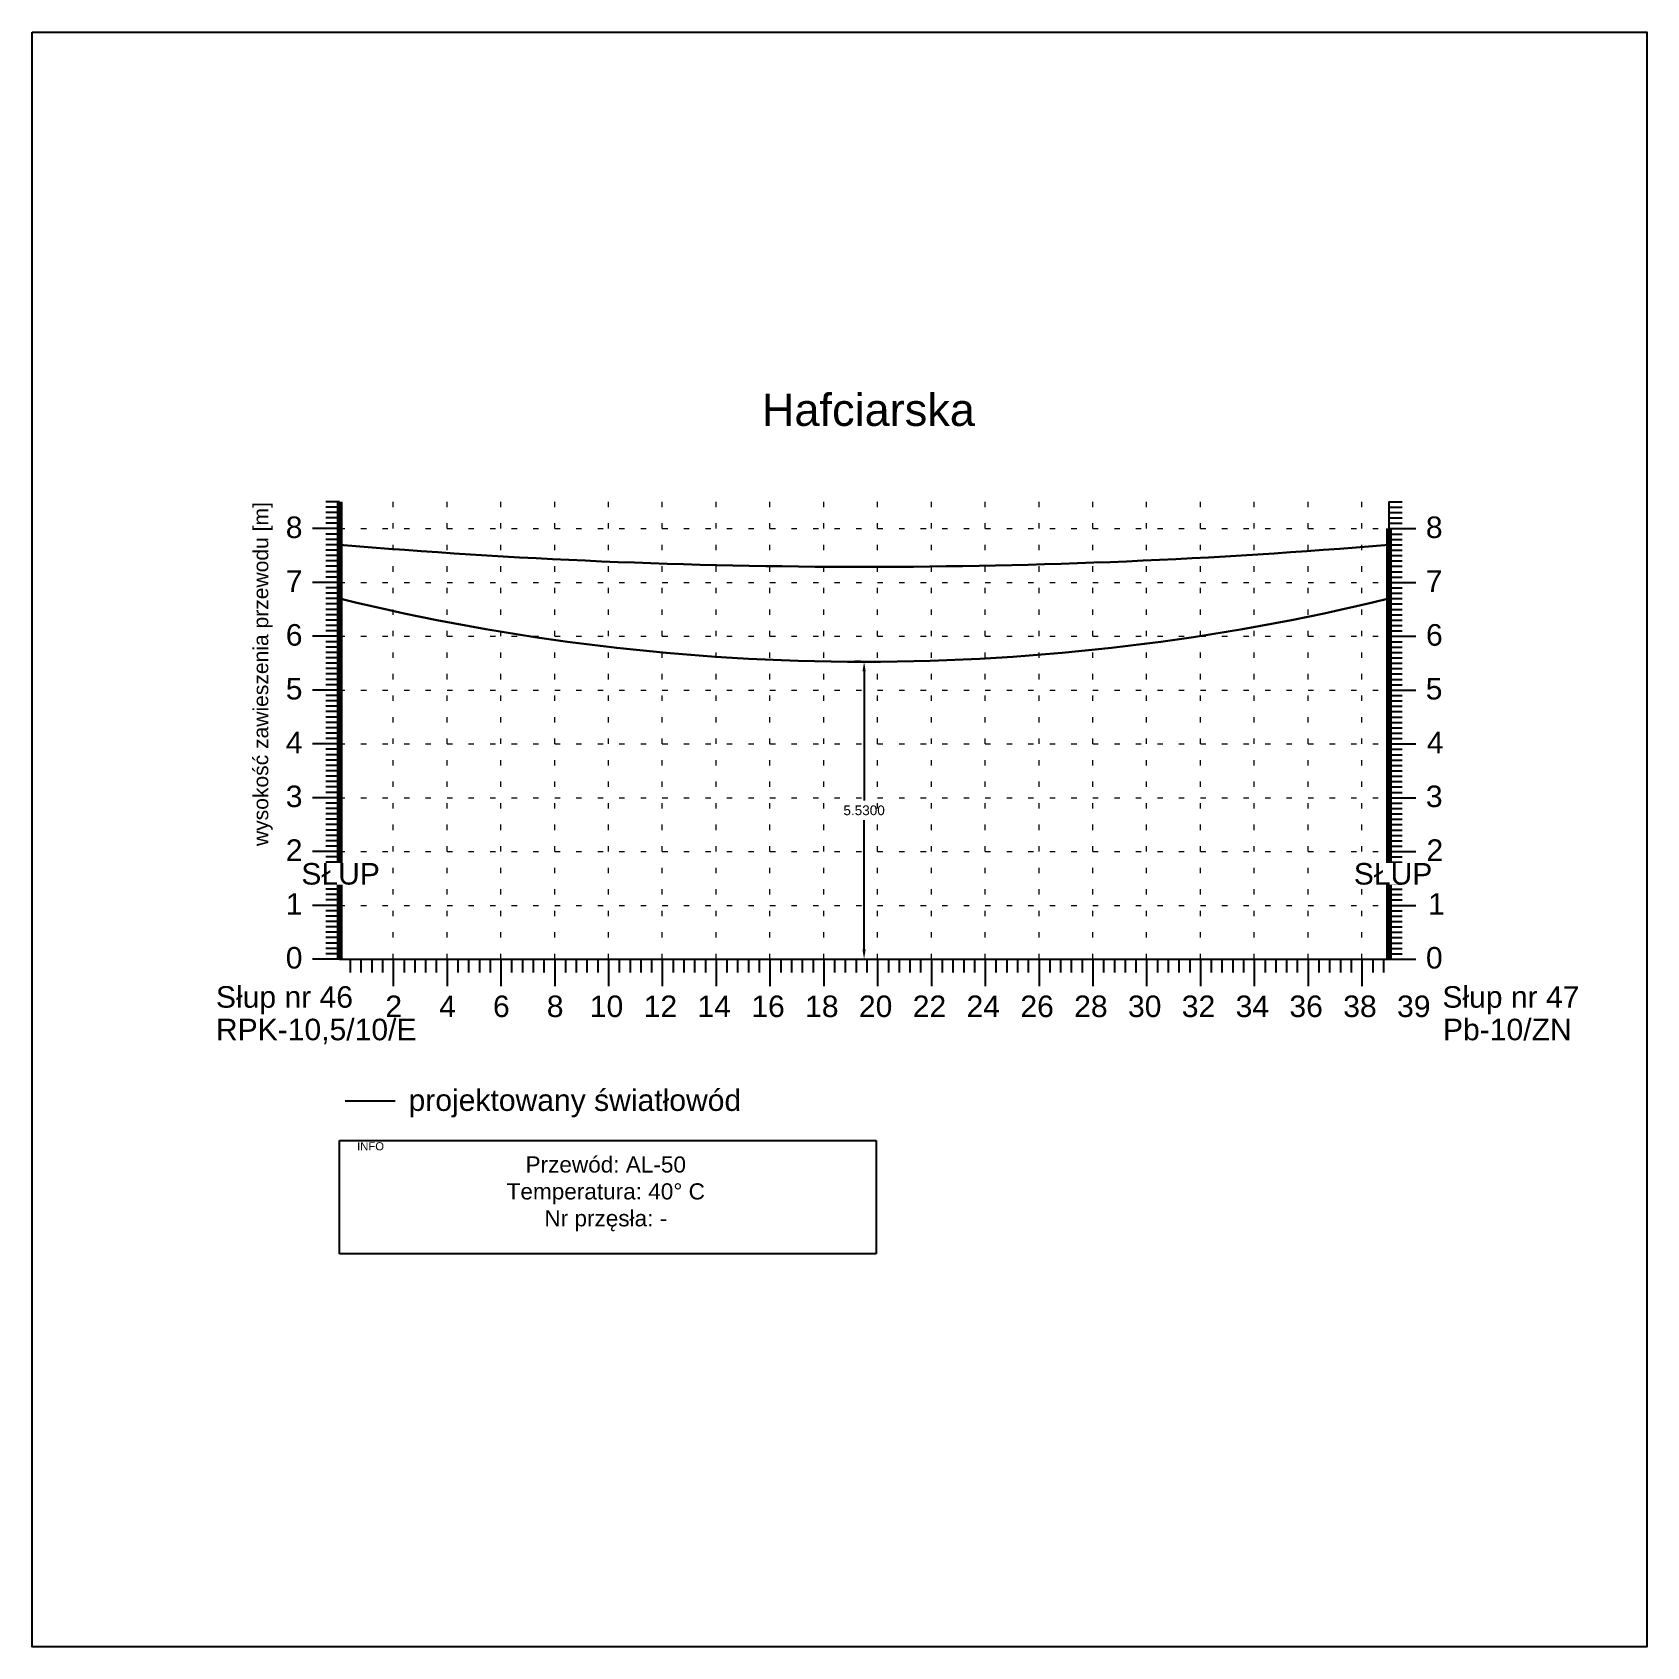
# Model space of a CAD drawing. Header units: metres. Extents: x -155 to 1812, y 681 to 886.
# Drawn here: x 834.54 to 864.54, y 800.52 to 830.52 of the extents above; entities that cross this region are included whole.
import ezdxf

# ---------------------------------------------------------------- set-up
doc = ezdxf.new("R2010")
doc.units = ezdxf.units.M
doc.header["$MEASUREMENT"] = 0
doc.linetypes.add('ACAD_ISO07W100', pattern=[3, 0, -3])
doc.styles.get("Standard").update_dxf_attribs({"font": 'arial.ttf'})
doc.dimstyles.get("Standard").update_dxf_attribs({"dimtxt": 0.18, "dimasz": 0.18, "dimexe": 0.18, "dimexo": 0.0625, "dimgap": 0.09, "dimtad": 0, "dimtih": 1, "dimtoh": 1, "dimdec": 4, "dimzin": 0, "dimdsep": 46, "dimtxsty": 'Standard', "dimcen": 0.09, "dimadec": 0, "dimazin": 0, "dimtfac": 1, "dimtdec": 4, "dimtofl": 0, "dimtmove": 0, "dimatfit": 3, "dimfxl": 1, "dimtolj": 1, "dimtzin": 0, "dimarcsym": 0})

msp = doc.modelspace()

# ---------------------------------------------------------------- texts
for s, height, p in [('Hafciarska', 0.6, (848.0999, 823.2073)), ('8', 0.4, (839.25313, 821.12394)), ('8', 0.4, (860.43878, 821.12394)), ('7', 0.4, (839.25313, 820.12394)), ('7', 0.4, (860.43578, 820.12394)), ('6', 0.4, (839.25313, 819.12394)), ('6', 0.4, (860.44151, 819.12394)), ('5', 0.4, (839.25313, 818.12394)), ('5', 0.4, (860.43605, 818.12394)), ('4', 0.4, (839.25313, 817.12394)), ('4', 0.4, (860.45679, 817.12394)), ('3', 0.4, (839.25313, 816.12394)), ('3', 0.4, (860.43878, 816.12394)), ('2', 0.4, (839.25313, 815.12394)), ('2', 0.4, (860.44996, 815.12394)), ('1', 0.4, (839.25313, 814.12394)), ('1', 0.4, (860.47861, 814.12394)), ('0', 0.4, (839.25313, 813.12394)), ('0', 0.4, (860.44041, 813.12394)), ('Słup nr 46', 0.4, (837.95514, 812.39612)), ('Słup nr 47', 0.4, (860.74591, 812.39612)), ('2', 0.4, (841.10357, 812.22235)), ('4', 0.4, (842.10357, 812.22235)), ('6', 0.4, (843.10357, 812.22235)), ('8', 0.4, (844.10357, 812.22235)), ('10', 0.4, (844.90357, 812.22235)), ('12', 0.4, (845.90357, 812.22235)), ('14', 0.4, (846.90357, 812.22235)), ('16', 0.4, (847.90357, 812.22235)), ('18', 0.4, (848.90357, 812.22235)), ('20', 0.4, (849.90357, 812.22235)), ('22', 0.4, (850.90357, 812.22235)), ('24', 0.4, (851.90357, 812.22235)), ('26', 0.4, (852.90357, 812.22235)), ('28', 0.4, (853.90357, 812.22235)), ('30', 0.4, (854.90357, 812.22235)), ('32', 0.4, (855.90357, 812.22235)), ('34', 0.4, (856.90357, 812.22235)), ('36', 0.4, (857.90357, 812.22235)), ('38', 0.4, (858.90357, 812.22235)), ('39', 0.4, (859.90357, 812.22235)), ('RPK-10,5/10/E', 0.4, (837.95514, 811.79123)), ('Pb-10/ZN', 0.4, (860.75708, 811.79123)), ('projektowany światłowód', 0.4, (841.53528, 810.47805))]:
    msp.add_text(s, height=height).set_placement(p)
at = {"lineweight": 25}
msp.add_text('INFO', height=0.15, dxfattribs=at).set_placement((840.57841, 809.74632))
at = {"lineweight": 25, "insert": (845.19952, 808.93738), "char_height": 0.3, "attachment_point": 5}
msp.add_mtext_dynamic_manual_height_columns('\\pxqc;Przewód: AL-50\\PTemperatura: 40%%D C\\PNr przęsła: - ', width=9.8982731, gutter_width=2, heights=[2.4489], dxfattribs=at)

# ---------------------------------------------------------------- blocks, each defined once
blk = doc.blocks.new('*D337')
at = {"color": 0, "lineweight": -2}
for p, q in [((849.938, 818.828), (849.82, 818.828)), ((850, 818.648), (850, 816.245)), ((850, 813.478), (850, 815.881)), ((842.913, 813.298), (850.18, 813.298))]:
    blk.add_line(p, q, dxfattribs=at)
at = {"color": 0}
for points in [[(850.03, 818.648), (849.97, 818.648), (850, 818.828)], [(849.97, 813.478), (850.03, 813.478), (850, 813.298)]]:
    blk.add_solid(points, dxfattribs=at)
at = {"layer": 'Defpoints', "color": 0}
for p in [(850, 818.828), (842.85, 813.298), (850, 813.298)]:
    blk.add_point(p, dxfattribs=at)
at = {"color": 0, "lineweight": 25, "insert": (850, 816.063), "char_height": 0.18, "attachment_point": 5}
blk.add_mtext('\\A1;5.5300', dxfattribs=at)

# ---------------------------------------------------------------- dimensions: what is measured, and where the dimension line sits
at = {"lineweight": 25}
dim = msp.add_linear_dim(base=(850.00039, 813.29803), p1=(850.00039, 818.82803), p2=(842.85039, 813.29803), angle=90, dimstyle='Standard', dxfattribs=at)
dim.commit()
dim.dimension.update_dxf_attribs({"geometry": '*D337', "text_midpoint": (850.00039, 816.06303)})

# ---------------------------------------------------------------- linework, layer by layer
for p, q in [((840.25039, 821.79803), (840.00039, 821.79803)), ((840.25039, 821.79803), (840.25039, 813.29803)), ((859.75039, 821.79803), (859.75039, 813.29803)), ((859.75039, 821.79803), (860.00039, 821.79803)), ((840.25039, 821.69803), (840.00039, 821.69803)), ((840.25039, 821.59803), (840.00039, 821.59803)), ((840.25039, 821.49803), (840.00039, 821.49803)), ((859.75039, 821.69803), (860.00039, 821.69803)), ((859.75039, 821.59803), (860.00039, 821.59803)), ((859.75039, 821.49803), (860.00039, 821.49803)), ((840.25039, 821.29803), (839.75039, 821.29803)), ((840.25039, 821.29803), (839.75039, 821.29803)), ((840.25039, 821.39803), (840.00039, 821.39803)), ((840.25039, 821.19803), (840.00039, 821.19803)), ((859.75039, 821.39803), (860.00039, 821.39803)), ((859.75039, 821.29803), (860.25039, 821.29803)), ((859.75039, 821.29803), (860.25039, 821.29803)), ((859.75039, 821.19803), (860.00039, 821.19803)), ((840.25039, 821.09803), (840.00039, 821.09803)), ((840.25039, 820.99803), (840.00039, 820.99803)), ((840.25039, 820.89803), (840.00039, 820.89803)), ((859.75039, 821.09803), (860.00039, 821.09803)), ((859.75039, 820.99803), (860.00039, 820.99803)), ((859.75039, 820.89803), (860.00039, 820.89803)), ((840.25039, 820.79803), (840.00039, 820.79803)), ((840.25039, 820.69803), (840.00039, 820.69803)), ((840.25039, 820.59803), (840.00039, 820.59803)), ((859.75039, 820.79803), (860.00039, 820.79803)), ((859.75039, 820.69803), (860.00039, 820.69803)), ((859.75039, 820.59803), (860.00039, 820.59803)), ((840.25039, 820.29803), (839.75039, 820.29803)), ((840.25039, 820.29803), (839.75039, 820.29803)), ((840.25039, 820.49803), (840.00039, 820.49803)), ((840.25039, 820.39803), (840.00039, 820.39803)), ((859.75039, 820.49803), (860.00039, 820.49803)), ((859.75039, 820.39803), (860.00039, 820.39803)), ((859.75039, 820.29803), (860.25039, 820.29803)), ((859.75039, 820.29803), (860.25039, 820.29803)), ((840.25039, 820.19803), (840.00039, 820.19803)), ((840.25039, 820.09803), (840.00039, 820.09803)), ((840.25039, 819.99803), (840.00039, 819.99803)), ((859.75039, 820.19803), (860.00039, 820.19803)), ((859.75039, 820.09803), (860.00039, 820.09803)), ((859.75039, 819.99803), (860.00039, 819.99803)), ((840.25039, 819.89803), (840.00039, 819.89803)), ((840.25039, 819.79803), (840.00039, 819.79803)), ((840.25039, 819.69803), (840.00039, 819.69803)), ((859.75039, 819.89803), (860.00039, 819.89803)), ((859.75039, 819.79803), (860.00039, 819.79803)), ((859.75039, 819.69803), (860.00039, 819.69803)), ((840.25039, 819.59803), (840.00039, 819.59803)), ((840.25039, 819.49803), (840.00039, 819.49803)), ((840.25039, 819.39803), (840.00039, 819.39803)), ((859.75039, 819.59803), (860.00039, 819.59803)), ((859.75039, 819.49803), (860.00039, 819.49803)), ((859.75039, 819.39803), (860.00039, 819.39803)), ((840.25039, 819.29803), (839.75039, 819.29803)), ((840.25039, 819.29803), (839.75039, 819.29803)), ((840.25039, 819.19803), (840.00039, 819.19803)), ((840.25039, 819.09803), (840.00039, 819.09803)), ((859.75039, 819.29803), (860.25039, 819.29803)), ((859.75039, 819.29803), (860.25039, 819.29803)), ((859.75039, 819.19803), (860.00039, 819.19803)), ((859.75039, 819.09803), (860.00039, 819.09803)), ((840.25039, 818.99803), (840.00039, 818.99803)), ((840.25039, 818.89803), (840.00039, 818.89803)), ((840.25039, 818.79803), (840.00039, 818.79803)), ((859.75039, 818.99803), (860.00039, 818.99803)), ((859.75039, 818.89803), (860.00039, 818.89803)), ((859.75039, 818.79803), (860.00039, 818.79803)), ((840.25039, 818.69803), (840.00039, 818.69803)), ((840.25039, 818.59803), (840.00039, 818.59803)), ((840.25039, 818.49803), (840.00039, 818.49803)), ((859.75039, 818.69803), (860.00039, 818.69803)), ((859.75039, 818.59803), (860.00039, 818.59803)), ((859.75039, 818.49803), (860.00039, 818.49803)), ((840.25039, 818.29803), (839.75039, 818.29803)), ((840.25039, 818.29803), (839.75039, 818.29803)), ((840.25039, 818.39803), (840.00039, 818.39803)), ((840.25039, 818.19803), (840.00039, 818.19803)), ((859.75039, 818.39803), (860.00039, 818.39803)), ((859.75039, 818.29803), (860.25039, 818.29803)), ((859.75039, 818.29803), (860.25039, 818.29803)), ((859.75039, 818.19803), (860.00039, 818.19803)), ((840.25039, 818.09803), (840.00039, 818.09803)), ((840.25039, 817.99803), (840.00039, 817.99803)), ((840.25039, 817.89803), (840.00039, 817.89803)), ((859.75039, 818.09803), (860.00039, 818.09803)), ((859.75039, 817.99803), (860.00039, 817.99803)), ((859.75039, 817.89803), (860.00039, 817.89803)), ((840.25039, 817.79803), (840.00039, 817.79803)), ((840.25039, 817.69803), (840.00039, 817.69803)), ((840.25039, 817.59803), (840.00039, 817.59803)), ((859.75039, 817.79803), (860.00039, 817.79803)), ((859.75039, 817.69803), (860.00039, 817.69803)), ((859.75039, 817.59803), (860.00039, 817.59803)), ((840.25039, 817.29803), (839.75039, 817.29803)), ((840.25039, 817.29803), (839.75039, 817.29803)), ((840.25039, 817.49803), (840.00039, 817.49803)), ((840.25039, 817.39803), (840.00039, 817.39803)), ((859.75039, 817.49803), (860.00039, 817.49803)), ((859.75039, 817.39803), (860.00039, 817.39803)), ((859.75039, 817.29803), (860.25039, 817.29803)), ((859.75039, 817.29803), (860.25039, 817.29803)), ((840.25039, 817.19803), (840.00039, 817.19803)), ((840.25039, 817.09803), (840.00039, 817.09803)), ((840.25039, 816.99803), (840.00039, 816.99803)), ((859.75039, 817.19803), (860.00039, 817.19803)), ((859.75039, 817.09803), (860.00039, 817.09803)), ((859.75039, 816.99803), (860.00039, 816.99803)), ((840.25039, 816.89803), (840.00039, 816.89803)), ((840.25039, 816.79803), (840.00039, 816.79803)), ((840.25039, 816.69803), (840.00039, 816.69803)), ((859.75039, 816.89803), (860.00039, 816.89803)), ((859.75039, 816.79803), (860.00039, 816.79803)), ((859.75039, 816.69803), (860.00039, 816.69803)), ((840.25039, 816.59803), (840.00039, 816.59803)), ((840.25039, 816.49803), (840.00039, 816.49803)), ((840.25039, 816.39803), (840.00039, 816.39803)), ((859.75039, 816.59803), (860.00039, 816.59803)), ((859.75039, 816.49803), (860.00039, 816.49803)), ((859.75039, 816.39803), (860.00039, 816.39803)), ((840.25039, 816.29803), (839.75039, 816.29803)), ((840.25039, 816.29803), (839.75039, 816.29803)), ((840.25039, 816.19803), (840.00039, 816.19803)), ((840.25039, 816.09803), (840.00039, 816.09803)), ((859.75039, 816.29803), (860.25039, 816.29803)), ((859.75039, 816.29803), (860.25039, 816.29803)), ((859.75039, 816.19803), (860.00039, 816.19803)), ((859.75039, 816.09803), (860.00039, 816.09803)), ((840.25039, 815.99803), (840.00039, 815.99803)), ((840.25039, 815.89803), (840.00039, 815.89803)), ((840.25039, 815.79803), (840.00039, 815.79803)), ((859.75039, 815.99803), (860.00039, 815.99803)), ((859.75039, 815.89803), (860.00039, 815.89803)), ((859.75039, 815.79803), (860.00039, 815.79803)), ((840.25039, 815.69803), (840.00039, 815.69803)), ((840.25039, 815.59803), (840.00039, 815.59803)), ((840.25039, 815.49803), (840.00039, 815.49803)), ((859.75039, 815.69803), (860.00039, 815.69803)), ((859.75039, 815.59803), (860.00039, 815.59803)), ((859.75039, 815.49803), (860.00039, 815.49803)), ((840.25039, 815.29803), (839.75039, 815.29803)), ((840.25039, 815.29803), (839.75039, 815.29803)), ((840.25039, 815.39803), (840.00039, 815.39803)), ((840.25039, 815.19803), (840.00039, 815.19803)), ((859.75039, 815.39803), (860.00039, 815.39803)), ((859.75039, 815.29803), (860.25039, 815.29803)), ((859.75039, 815.29803), (860.25039, 815.29803)), ((859.75039, 815.19803), (860.00039, 815.19803)), ((840.25039, 815.09803), (840.00039, 815.09803)), ((840.25039, 814.99803), (840.00039, 814.99803)), ((840.25039, 814.89803), (840.00039, 814.89803)), ((859.75039, 815.09803), (860.00039, 815.09803)), ((859.75039, 814.99803), (860.00039, 814.99803)), ((859.75039, 814.89803), (860.00039, 814.89803)), ((840.25039, 814.79803), (840.00039, 814.79803)), ((840.25039, 814.69803), (840.00039, 814.69803)), ((840.25039, 814.59803), (840.00039, 814.59803)), ((859.75039, 814.79803), (860.00039, 814.79803)), ((859.75039, 814.69803), (860.00039, 814.69803)), ((859.75039, 814.59803), (860.00039, 814.59803)), ((840.25039, 814.29803), (839.75039, 814.29803)), ((840.25039, 814.29803), (839.75039, 814.29803)), ((840.25039, 814.49803), (840.00039, 814.49803)), ((840.25039, 814.39803), (840.00039, 814.39803)), ((859.75039, 814.49803), (860.00039, 814.49803)), ((859.75039, 814.39803), (860.00039, 814.39803)), ((859.75039, 814.29803), (860.25039, 814.29803)), ((859.75039, 814.29803), (860.25039, 814.29803)), ((840.25039, 814.19803), (840.00039, 814.19803)), ((840.25039, 814.09803), (840.00039, 814.09803)), ((840.25039, 813.99803), (840.00039, 813.99803)), ((859.75039, 814.19803), (860.00039, 814.19803)), ((859.75039, 814.09803), (860.00039, 814.09803)), ((859.75039, 813.99803), (860.00039, 813.99803)), ((840.25039, 813.89803), (840.00039, 813.89803)), ((840.25039, 813.79803), (840.00039, 813.79803)), ((840.25039, 813.69803), (840.00039, 813.69803)), ((859.75039, 813.89803), (860.00039, 813.89803)), ((859.75039, 813.79803), (860.00039, 813.79803)), ((859.75039, 813.69803), (860.00039, 813.69803)), ((840.25039, 813.59803), (840.00039, 813.59803)), ((840.25039, 813.49803), (840.00039, 813.49803)), ((840.25039, 813.39803), (840.00039, 813.39803)), ((859.75039, 813.59803), (860.00039, 813.59803)), ((859.75039, 813.49803), (860.00039, 813.49803)), ((859.75039, 813.39803), (860.00039, 813.39803)), ((840.25039, 813.29803), (839.75039, 813.29803)), ((840.25039, 813.29803), (840.00039, 813.29803)), ((840.25039, 813.29803), (859.75039, 813.29803)), ((840.45039, 813.29803), (840.45039, 813.04803)), ((840.65039, 813.29803), (840.65039, 813.04803)), ((840.85039, 813.29803), (840.85039, 813.04803)), ((841.05039, 813.29803), (841.05039, 813.04803)), ((841.25039, 813.29803), (841.25039, 812.79803)), ((841.45039, 813.29803), (841.45039, 813.04803)), ((841.65039, 813.29803), (841.65039, 813.04803)), ((841.85039, 813.29803), (841.85039, 813.04803)), ((842.05039, 813.29803), (842.05039, 813.04803)), ((842.25039, 813.29803), (842.25039, 812.79803)), ((842.45039, 813.29803), (842.45039, 813.04803)), ((842.65039, 813.29803), (842.65039, 813.04803)), ((842.85039, 813.29803), (842.85039, 813.04803)), ((843.05039, 813.29803), (843.05039, 813.04803)), ((843.25039, 813.29803), (843.25039, 812.79803)), ((843.45039, 813.29803), (843.45039, 813.04803)), ((843.65039, 813.29803), (843.65039, 813.04803)), ((843.85039, 813.29803), (843.85039, 813.04803)), ((844.05039, 813.29803), (844.05039, 813.04803)), ((844.25039, 813.29803), (844.25039, 812.79803)), ((844.45039, 813.29803), (844.45039, 813.04803)), ((844.65039, 813.29803), (844.65039, 813.04803)), ((844.85039, 813.29803), (844.85039, 813.04803)), ((845.05039, 813.29803), (845.05039, 813.04803)), ((845.25039, 813.29803), (845.25039, 812.79803)), ((845.45039, 813.29803), (845.45039, 813.04803)), ((845.65039, 813.29803), (845.65039, 813.04803)), ((845.85039, 813.29803), (845.85039, 813.04803)), ((846.05039, 813.29803), (846.05039, 813.04803)), ((846.25039, 813.29803), (846.25039, 812.79803)), ((846.45039, 813.29803), (846.45039, 813.04803)), ((846.65039, 813.29803), (846.65039, 813.04803)), ((846.85039, 813.29803), (846.85039, 813.04803)), ((847.05039, 813.29803), (847.05039, 813.04803)), ((847.25039, 813.29803), (847.25039, 812.79803)), ((847.45039, 813.29803), (847.45039, 813.04803)), ((847.65039, 813.29803), (847.65039, 813.04803)), ((847.85039, 813.29803), (847.85039, 813.04803)), ((848.05039, 813.29803), (848.05039, 813.04803)), ((848.25039, 813.29803), (848.25039, 812.79803)), ((848.45039, 813.29803), (848.45039, 813.04803)), ((848.65039, 813.29803), (848.65039, 813.04803)), ((848.85039, 813.29803), (848.85039, 813.04803)), ((849.05039, 813.29803), (849.05039, 813.04803)), ((849.25039, 813.29803), (849.25039, 812.79803)), ((849.45039, 813.29803), (849.45039, 813.04803)), ((849.65039, 813.29803), (849.65039, 813.04803)), ((849.85039, 813.29803), (849.85039, 813.04803)), ((850.05039, 813.29803), (850.05039, 813.04803)), ((850.25039, 813.29803), (850.25039, 812.79803)), ((850.45039, 813.29803), (850.45039, 813.04803)), ((850.65039, 813.29803), (850.65039, 813.04803)), ((850.85039, 813.29803), (850.85039, 813.04803)), ((851.05039, 813.29803), (851.05039, 813.04803)), ((851.25039, 813.29803), (851.25039, 812.79803)), ((851.45039, 813.29803), (851.45039, 813.04803)), ((851.65039, 813.29803), (851.65039, 813.04803)), ((851.85039, 813.29803), (851.85039, 813.04803)), ((852.05039, 813.29803), (852.05039, 813.04803)), ((852.25039, 813.29803), (852.25039, 812.79803)), ((852.45039, 813.29803), (852.45039, 813.04803)), ((852.65039, 813.29803), (852.65039, 813.04803)), ((852.85039, 813.29803), (852.85039, 813.04803)), ((853.05039, 813.29803), (853.05039, 813.04803)), ((853.25039, 813.29803), (853.25039, 812.79803)), ((853.45039, 813.29803), (853.45039, 813.04803)), ((853.65039, 813.29803), (853.65039, 813.04803)), ((853.85039, 813.29803), (853.85039, 813.04803)), ((854.05039, 813.29803), (854.05039, 813.04803)), ((854.25039, 813.29803), (854.25039, 812.79803)), ((854.45039, 813.29803), (854.45039, 813.04803)), ((854.65039, 813.29803), (854.65039, 813.04803)), ((854.85039, 813.29803), (854.85039, 813.04803)), ((855.05039, 813.29803), (855.05039, 813.04803)), ((855.25039, 813.29803), (855.25039, 812.79803)), ((855.45039, 813.29803), (855.45039, 813.04803)), ((855.65039, 813.29803), (855.65039, 813.04803)), ((855.85039, 813.29803), (855.85039, 813.04803)), ((856.05039, 813.29803), (856.05039, 813.04803)), ((856.25039, 813.29803), (856.25039, 812.79803)), ((856.45039, 813.29803), (856.45039, 813.04803)), ((856.65039, 813.29803), (856.65039, 813.04803)), ((856.85039, 813.29803), (856.85039, 813.04803)), ((857.05039, 813.29803), (857.05039, 813.04803)), ((857.25039, 813.29803), (857.25039, 812.79803)), ((857.45039, 813.29803), (857.45039, 813.04803)), ((857.65039, 813.29803), (857.65039, 813.04803)), ((857.85039, 813.29803), (857.85039, 813.04803)), ((858.05039, 813.29803), (858.05039, 813.04803)), ((858.25039, 813.29803), (858.25039, 812.79803)), ((858.45039, 813.29803), (858.45039, 813.04803)), ((858.65039, 813.29803), (858.65039, 813.04803)), ((858.85039, 813.29803), (858.85039, 813.04803)), ((859.05039, 813.29803), (859.05039, 813.04803)), ((859.25039, 813.29803), (859.25039, 812.79803)), ((859.45039, 813.29803), (859.45039, 813.04803)), ((859.65039, 813.29803), (859.65039, 813.04803)), ((859.75039, 813.29803), (860.25039, 813.29803)), ((859.75039, 813.29803), (860.00039, 813.29803))]:
    msp.add_line(p, q)
at = {"lineweight": 100}
for p, q in [((840.25039, 821.79803), (840.25039, 813.29803)), ((859.75039, 821.29803), (859.75039, 813.29803))]:
    msp.add_line(p, q, dxfattribs=at)
at = {"linetype": 'ACAD_ISO07W100', "lineweight": 15, "ltscale": 0.1}
for p, q in [((841.25039, 813.29803), (841.25039, 821.79803)), ((842.25039, 813.29803), (842.25039, 821.79803)), ((843.25039, 813.29803), (843.25039, 821.79803)), ((844.25039, 813.29803), (844.25039, 821.79803)), ((845.25039, 813.29803), (845.25039, 821.79803)), ((846.25039, 813.29803), (846.25039, 821.79803)), ((847.25039, 813.29803), (847.25039, 821.79803)), ((848.25039, 813.29803), (848.25039, 821.79803)), ((849.25039, 813.29803), (849.25039, 821.79803)), ((850.25039, 813.29803), (850.25039, 821.79803)), ((851.25039, 813.29803), (851.25039, 821.79803)), ((852.25039, 813.29803), (852.25039, 821.79803)), ((853.25039, 813.29803), (853.25039, 821.79803)), ((854.25039, 813.29803), (854.25039, 821.79803)), ((855.25039, 813.29803), (855.25039, 821.79803)), ((856.25039, 813.29803), (856.25039, 821.79803)), ((857.25039, 813.29803), (857.25039, 821.79803)), ((858.25039, 813.29803), (858.25039, 821.79803)), ((859.25039, 813.29803), (859.25039, 821.79803)), ((859.75039, 813.29803), (859.75039, 821.79803)), ((840.25039, 821.29803), (859.75039, 821.29803)), ((840.25039, 820.29803), (859.75039, 820.29803)), ((840.25039, 819.29803), (859.75039, 819.29803)), ((840.25039, 818.29803), (859.75039, 818.29803)), ((840.25039, 817.29803), (859.75039, 817.29803)), ((840.25039, 816.29803), (859.75039, 816.29803)), ((840.25039, 815.29803), (859.75039, 815.29803)), ((840.25039, 814.29803), (859.75039, 814.29803)), ((840.25039, 813.29803), (859.75039, 813.29803))]:
    msp.add_line(p, q, dxfattribs=at)
at = {"lineweight": 25}
for p, q in [((859.25039, 813.29803), (859.75039, 813.29803)), ((840.25039, 809.92732), (850.22127, 809.92732)), ((840.25039, 807.82419), (840.25039, 809.92732)), ((850.22127, 809.92732), (850.22127, 807.82419)), ((850.22127, 807.82419), (840.25039, 807.82419))]:
    msp.add_line(p, q, dxfattribs=at)
at = {"color": 3, "lineweight": 25}
msp.add_line((840.35594, 810.66781), (841.28653, 810.66781), dxfattribs=at)
at = {"lineweight": 25}
msp.add_lwpolyline([(834.54271, 830.52182), (864.54271, 830.52182), (864.54271, 800.52182), (834.54271, 800.52182), (834.54271, 830.52182)], dxfattribs=at)
at = {"lineweight": 30}
msp.add_arc((850.00039, 936.72291), 116.13488, 265.1841154, 274.8158846, dxfattribs=at)
at = {"color": 3, "lineweight": 30}
msp.add_arc((850.00039, 859.93119), 41.1062, 256.279221, 283.720779, dxfattribs=at)

msp.set_redraw_order([(e.dxf.handle, doc.entitydb.next_handle()) for e in msp.query("TEXT MTEXT ATTDEF DIMENSION ARC_DIMENSION")])  # texts and dimensions are drawn at this point

# ---------------------------------------------------------------- next in the draw order: texts
at = {"lineweight": 18, "insert": (838.64762, 815.40014), "char_height": 0.28, "attachment_point": 1, "rotation": 90, "bg_fill": 3, "box_fill_scale": 1, "bg_fill_color": 256, "bg_fill_transparency": 0}
msp.add_mtext_dynamic_manual_height_columns('wysokość zawieszenia przewodu [m]', width=9.2804774, gutter_width=2, heights=[-0.36385], dxfattribs=at)
at = {"lineweight": 18, "char_height": 0.4, "attachment_point": 1, "bg_fill": 3, "box_fill_scale": 1, "bg_fill_color": 256, "bg_fill_transparency": 0}
for insert in [(839.54228, 815.08424), (859.09946, 815.08424)]:
    msp.add_mtext_dynamic_manual_height_columns('SŁUP', width=1.5368437, gutter_width=2, heights=[-0.41364], dxfattribs=dict(at, insert=insert))

doc.saveas('drawing.dxf')
